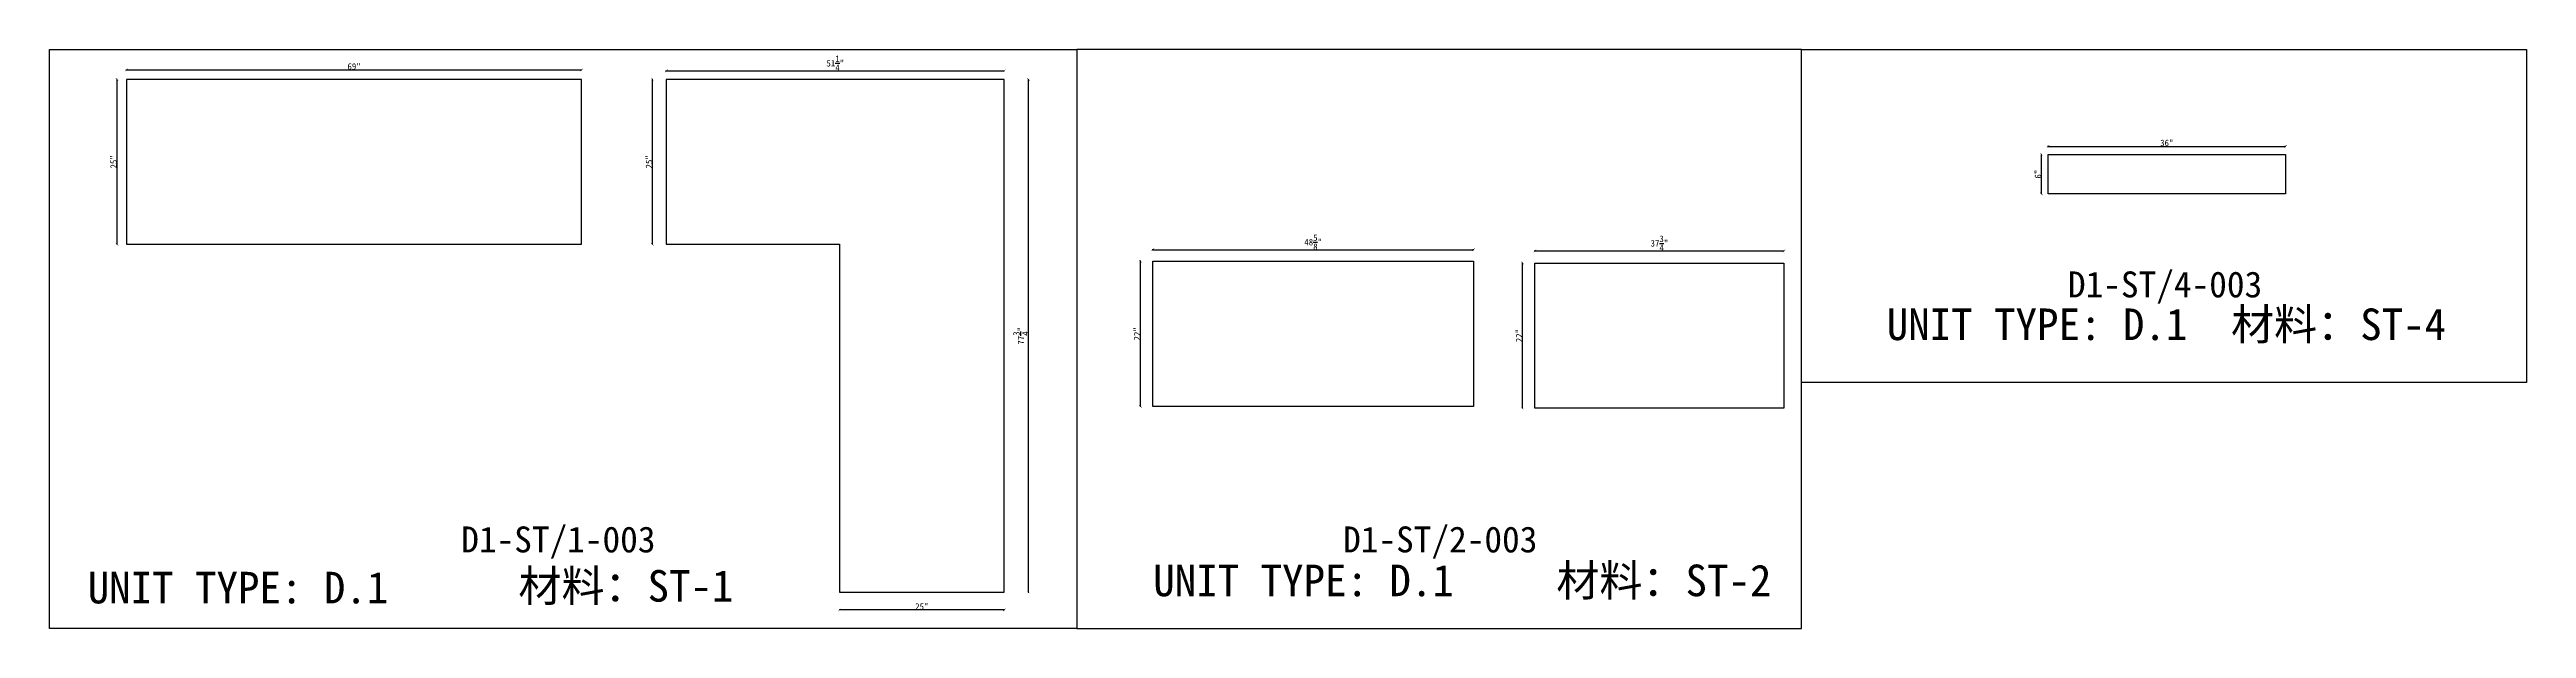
# Model space of a CAD drawing. Header units: millimetres. Extents: x -46966 to 138077, y -48408 to 2116.
# Drawn here: x 52657 to 62197, y -15435 to -13205 of the extents above; entities that cross this region are included whole.
import ezdxf
from ezdxf.enums import TextEntityAlignment as Align

# ---------------------------------------------------------------- set-up
doc = ezdxf.new("R2010")
doc.units = ezdxf.units.MM
doc.layers.add('PART_NUMBER', color=3, linetype='Continuous')
doc.styles.add('样式 1', font='')
doc.styles.get('样式 1').set_extended_font_data('NSimSun')
doc.dimstyles.new('副本 ISO-25', dxfattribs={"dimtxt": 25, "dimasz": 10, "dimexe": 1.5, "dimexo": 0.5, "dimtad": 1, "dimlfac": 0.03937, "dimlunit": 5, "dimtxsty": '样式 1', "dimblk": 'ARCHTICK', "dimcen": 2.5, "dimclrd": 256, "dimclrt": 1, "dimazin": 3, "dimtfac": 1, "dimtmove": 0, "dimatfit": 3, "dimfxlon": 1})

msp = doc.modelspace()

# ---------------------------------------------------------------- texts
at = {"style": '样式 1'}
for s, p in [('UNIT TYPE: D.1', (59733.131, -14324.325)), ('材料：ST-4', (61059.412, -14324.325)), ('UNIT TYPE: D.1', (52803.546, -15338.427)), ('材料：ST-1', (54462.832, -15331.772)), ('UNIT TYPE: D.1', (56907.956, -15310.725)), ('材料：ST-2', (58460.681, -15310.725))]:
    msp.add_text(s, height=121.5865, dxfattribs=at).set_placement(p)
at = {"layer": 'PART_NUMBER', "color": 3, "style": '样式 1'}
for s, p in [('D1-ST/4-003', (60805.367, -14109.998)), ('D1-ST/1-003', (54616.611, -15092.167)), ('D1-ST/2-003', (58013.492, -15092.167))]:
    msp.add_text(s, height=100, dxfattribs=at).set_placement(p, align=Align.MIDDLE_CENTER)

# ---------------------------------------------------------------- blocks, each defined once
blk = doc.blocks.new('_ArchTick')
at = {"color": 0, "linetype": 'ByBlock', "const_width": 0.15}
blk.add_lwpolyline([(-0.5, -0.5), (0.5, 0.5)], dxfattribs=at)
blk = doc.blocks.new('*D1247')
at = {"color": 0, "lineweight": -2, "transparency": 16777216}
for p, q in [((52917.6, -13320.4), (52915.1, -13320.4)), ((52917.6, -13955.4), (52915.1, -13955.4))]:
    blk.add_line(p, q, dxfattribs=at)
at = {"lineweight": -2, "transparency": 16777216}
blk.add_line((52916.6, -13955.4), (52916.6, -13320.4), dxfattribs=at)
at = {"layer": 'Defpoints', "color": 0, "transparency": 16777216}
for p in [(52916.6, -13320.4), (52953.5, -13320.4), (52953.5, -13955.4)]:
    blk.add_point(p, dxfattribs=at)
at = {"lineweight": -2, "transparency": 16777216, "xscale": 10, "yscale": 10, "zscale": 10}
for p, rotation in [((52916.6, -13320.4), 90), ((52916.6, -13955.4), 270)]:
    blk.add_blockref('_ArchTick', p, dxfattribs=dict(at, rotation=rotation))
at = {"color": 1, "transparency": 16777216, "insert": (52903.4, -13637.9), "char_height": 25, "attachment_point": 5, "rotation": 90, "style": '样式 1'}
blk.add_mtext('\\A1;25"', dxfattribs=at)
blk = doc.blocks.new('*D1248')
at = {"color": 0, "lineweight": -2, "transparency": 16777216}
for p, q in [((52953.5, -13285), (52953.5, -13282.5)), ((54706.1, -13285), (54706.1, -13282.5))]:
    blk.add_line(p, q, dxfattribs=at)
at = {"lineweight": -2, "transparency": 16777216}
blk.add_line((52953.5, -13284), (54706.1, -13284), dxfattribs=at)
at = {"layer": 'Defpoints', "color": 0, "transparency": 16777216}
for p in [(52953.5, -13320.4), (54706.1, -13284), (54706.1, -13320.4)]:
    blk.add_point(p, dxfattribs=at)
at = {"lineweight": -2, "transparency": 16777216, "xscale": 10, "yscale": 10, "zscale": 10, "rotation": 180}
blk.add_blockref('_ArchTick', (52953.5, -13284), dxfattribs=at)
at = {"lineweight": -2, "transparency": 16777216, "xscale": 10, "yscale": 10, "zscale": 10}
blk.add_blockref('_ArchTick', (54706.1, -13284), dxfattribs=at)
at = {"color": 1, "transparency": 16777216, "insert": (53829.8, -13270.9), "char_height": 25, "attachment_point": 5, "style": '样式 1'}
blk.add_mtext('\\A1;69"', dxfattribs=at)
blk = doc.blocks.new('*D1249')
at = {"color": 0, "lineweight": -2, "transparency": 16777216}
for p, q in [((55032.4, -13288.2), (55032.4, -13285.7)), ((56334.1, -13288.2), (56334.1, -13285.7))]:
    blk.add_line(p, q, dxfattribs=at)
at = {"lineweight": -2, "transparency": 16777216}
blk.add_line((55032.4, -13287.2), (56334.1, -13287.2), dxfattribs=at)
at = {"layer": 'Defpoints', "color": 0, "transparency": 16777216}
for p in [(55032.4, -13320.4), (56334.1, -13287.2), (56334.1, -13320.4)]:
    blk.add_point(p, dxfattribs=at)
at = {"lineweight": -2, "transparency": 16777216, "xscale": 10, "yscale": 10, "zscale": 10, "rotation": 180}
blk.add_blockref('_ArchTick', (55032.4, -13287.2), dxfattribs=at)
at = {"lineweight": -2, "transparency": 16777216, "xscale": 10, "yscale": 10, "zscale": 10}
blk.add_blockref('_ArchTick', (56334.1, -13287.2), dxfattribs=at)
at = {"color": 1, "transparency": 16777216, "insert": (55683.3, -13258.2), "char_height": 25, "attachment_point": 5, "style": '样式 1'}
blk.add_mtext('\\A1;51{\\H1x;\\S1/4;}"', dxfattribs=at)
blk = doc.blocks.new('*D1250')
at = {"color": 0, "lineweight": -2, "transparency": 16777216}
for p, q in [((54979.9, -13320.4), (54977.4, -13320.4)), ((54979.9, -13955.4), (54977.4, -13955.4))]:
    blk.add_line(p, q, dxfattribs=at)
at = {"lineweight": -2, "transparency": 16777216}
blk.add_line((54978.9, -13955.4), (54978.9, -13320.4), dxfattribs=at)
at = {"layer": 'Defpoints', "color": 0, "transparency": 16777216}
for p in [(54978.9, -13320.4), (55032.4, -13320.4), (55032.4, -13955.4)]:
    blk.add_point(p, dxfattribs=at)
at = {"lineweight": -2, "transparency": 16777216, "xscale": 10, "yscale": 10, "zscale": 10}
for p, rotation in [((54978.9, -13320.4), 90), ((54978.9, -13955.4), 270)]:
    blk.add_blockref('_ArchTick', p, dxfattribs=dict(at, rotation=rotation))
at = {"color": 1, "transparency": 16777216, "insert": (54965.8, -13637.9), "char_height": 25, "attachment_point": 5, "rotation": 90, "style": '样式 1'}
blk.add_mtext('\\A1;25"', dxfattribs=at)
blk = doc.blocks.new('*D1251')
at = {"color": 0, "lineweight": -2, "transparency": 16777216}
for p, q in [((55699.1, -15362.6), (55699.1, -15365.1)), ((56334.1, -15362.6), (56334.1, -15365.1))]:
    blk.add_line(p, q, dxfattribs=at)
at = {"lineweight": -2, "transparency": 16777216}
blk.add_line((56334.1, -15363.6), (55699.1, -15363.6), dxfattribs=at)
at = {"layer": 'Defpoints', "color": 0, "transparency": 16777216}
for p in [(55699.1, -15295.2), (56334.1, -15295.2), (55699.1, -15363.6)]:
    blk.add_point(p, dxfattribs=at)
at = {"lineweight": -2, "transparency": 16777216, "xscale": 10, "yscale": 10, "zscale": 10, "rotation": 180}
blk.add_blockref('_ArchTick', (55699.1, -15363.6), dxfattribs=at)
at = {"lineweight": -2, "transparency": 16777216, "xscale": 10, "yscale": 10, "zscale": 10}
blk.add_blockref('_ArchTick', (56334.1, -15363.6), dxfattribs=at)
at = {"color": 1, "transparency": 16777216, "insert": (56016.6, -15350.5), "char_height": 25, "attachment_point": 5, "style": '样式 1'}
blk.add_mtext('\\A1;25"', dxfattribs=at)
blk = doc.blocks.new('*D1252')
at = {"color": 0, "lineweight": -2, "transparency": 16777216}
for p, q in [((56426.4, -13320.4), (56428.9, -13320.4)), ((56426.4, -15295.2), (56428.9, -15295.2))]:
    blk.add_line(p, q, dxfattribs=at)
at = {"lineweight": -2, "transparency": 16777216}
blk.add_line((56427.4, -15295.2), (56427.4, -13320.4), dxfattribs=at)
at = {"layer": 'Defpoints', "color": 0, "transparency": 16777216}
for p in [(56334.1, -13320.4), (56427.4, -13320.4), (56334.1, -15295.2)]:
    blk.add_point(p, dxfattribs=at)
at = {"lineweight": -2, "transparency": 16777216, "xscale": 10, "yscale": 10, "zscale": 10}
for p, rotation in [((56427.4, -13320.4), 90), ((56427.4, -15295.2), 270)]:
    blk.add_blockref('_ArchTick', p, dxfattribs=dict(at, rotation=rotation))
at = {"color": 1, "transparency": 16777216, "insert": (56398.3, -14307.8), "char_height": 25, "attachment_point": 5, "rotation": 90, "style": '样式 1'}
blk.add_mtext('\\A1;77{\\H1x;\\S3/4;}"', dxfattribs=at)
blk = doc.blocks.new('*D1253')
at = {"color": 0, "lineweight": -2, "transparency": 16777216}
for p, q in [((56906.4, -13977.3), (56906.4, -13974.8)), ((58141.5, -13977.3), (58141.5, -13974.8))]:
    blk.add_line(p, q, dxfattribs=at)
at = {"lineweight": -2, "transparency": 16777216}
blk.add_line((56906.4, -13976.3), (58141.5, -13976.3), dxfattribs=at)
at = {"layer": 'Defpoints', "color": 0, "transparency": 16777216}
for p in [(56906.4, -14020.9), (58141.5, -13976.3), (58141.5, -14020.9)]:
    blk.add_point(p, dxfattribs=at)
at = {"lineweight": -2, "transparency": 16777216, "xscale": 10, "yscale": 10, "zscale": 10, "rotation": 180}
blk.add_blockref('_ArchTick', (56906.4, -13976.3), dxfattribs=at)
at = {"lineweight": -2, "transparency": 16777216, "xscale": 10, "yscale": 10, "zscale": 10}
blk.add_blockref('_ArchTick', (58141.5, -13976.3), dxfattribs=at)
at = {"color": 1, "transparency": 16777216, "insert": (57524, -13947.2), "char_height": 25, "attachment_point": 5, "style": '样式 1'}
blk.add_mtext('\\A1;48{\\H1x;\\S5/8;}"', dxfattribs=at)
blk = doc.blocks.new('*D1254')
at = {"color": 0, "lineweight": -2, "transparency": 16777216}
for p, q in [((56859.7, -14020.9), (56857.2, -14020.9)), ((56859.7, -14579.7), (56857.2, -14579.7))]:
    blk.add_line(p, q, dxfattribs=at)
at = {"lineweight": -2, "transparency": 16777216}
blk.add_line((56858.7, -14579.7), (56858.7, -14020.9), dxfattribs=at)
at = {"layer": 'Defpoints', "color": 0, "transparency": 16777216}
for p in [(56858.7, -14020.9), (56906.4, -14020.9), (56906.4, -14579.7)]:
    blk.add_point(p, dxfattribs=at)
at = {"lineweight": -2, "transparency": 16777216, "xscale": 10, "yscale": 10, "zscale": 10}
for p, rotation in [((56858.7, -14020.9), 90), ((56858.7, -14579.7), 270)]:
    blk.add_blockref('_ArchTick', p, dxfattribs=dict(at, rotation=rotation))
at = {"color": 1, "transparency": 16777216, "insert": (56845.5, -14300.3), "char_height": 25, "attachment_point": 5, "rotation": 90, "style": '样式 1'}
blk.add_mtext('\\A1;22"', dxfattribs=at)
blk = doc.blocks.new('*D1255')
at = {"color": 0, "lineweight": -2, "transparency": 16777216}
for p, q in [((58378.3, -13981.9), (58378.3, -13979.4)), ((59337.1, -13981.9), (59337.1, -13979.4))]:
    blk.add_line(p, q, dxfattribs=at)
at = {"lineweight": -2, "transparency": 16777216}
blk.add_line((58378.3, -13980.9), (59337.1, -13980.9), dxfattribs=at)
at = {"layer": 'Defpoints', "color": 0, "transparency": 16777216}
for p in [(59337.1, -13980.9), (58378.3, -14027.7), (59337.1, -14027.7)]:
    blk.add_point(p, dxfattribs=at)
at = {"lineweight": -2, "transparency": 16777216, "xscale": 10, "yscale": 10, "zscale": 10, "rotation": 180}
blk.add_blockref('_ArchTick', (58378.3, -13980.9), dxfattribs=at)
at = {"lineweight": -2, "transparency": 16777216, "xscale": 10, "yscale": 10, "zscale": 10}
blk.add_blockref('_ArchTick', (59337.1, -13980.9), dxfattribs=at)
at = {"color": 1, "transparency": 16777216, "insert": (58857.7, -13951.8), "char_height": 25, "attachment_point": 5, "style": '样式 1'}
blk.add_mtext('\\A1;37{\\H1x;\\S3/4;}"', dxfattribs=at)
blk = doc.blocks.new('*D1256')
at = {"color": 0, "lineweight": -2, "transparency": 16777216}
for p, q in [((58331.2, -14027.7), (58328.7, -14027.7)), ((58331.2, -14586.5), (58328.7, -14586.5))]:
    blk.add_line(p, q, dxfattribs=at)
at = {"lineweight": -2, "transparency": 16777216}
blk.add_line((58330.2, -14586.5), (58330.2, -14027.7), dxfattribs=at)
at = {"layer": 'Defpoints', "color": 0, "transparency": 16777216}
for p in [(58330.2, -14027.7), (58378.3, -14027.7), (58378.3, -14586.5)]:
    blk.add_point(p, dxfattribs=at)
at = {"lineweight": -2, "transparency": 16777216, "xscale": 10, "yscale": 10, "zscale": 10}
for p, rotation in [((58330.2, -14027.7), 90), ((58330.2, -14586.5), 270)]:
    blk.add_blockref('_ArchTick', p, dxfattribs=dict(at, rotation=rotation))
at = {"color": 1, "transparency": 16777216, "insert": (58317, -14307.1), "char_height": 25, "attachment_point": 5, "rotation": 90, "style": '样式 1'}
blk.add_mtext('\\A1;22"', dxfattribs=at)
blk = doc.blocks.new('*D1257')
at = {"color": 0, "lineweight": -2, "transparency": 16777216}
for p, q in [((60354.8, -13579.3), (60354.8, -13576.8)), ((61269.2, -13579.3), (61269.2, -13576.8))]:
    blk.add_line(p, q, dxfattribs=at)
at = {"lineweight": -2, "transparency": 16777216}
blk.add_line((60354.8, -13578.3), (61269.2, -13578.3), dxfattribs=at)
at = {"layer": 'Defpoints', "color": 0, "transparency": 16777216}
for p in [(60354.8, -13609.2), (61269.2, -13578.3), (61269.2, -13609.2)]:
    blk.add_point(p, dxfattribs=at)
at = {"lineweight": -2, "transparency": 16777216, "xscale": 10, "yscale": 10, "zscale": 10, "rotation": 180}
blk.add_blockref('_ArchTick', (60354.8, -13578.3), dxfattribs=at)
at = {"lineweight": -2, "transparency": 16777216, "xscale": 10, "yscale": 10, "zscale": 10}
blk.add_blockref('_ArchTick', (61269.2, -13578.3), dxfattribs=at)
at = {"color": 1, "transparency": 16777216, "insert": (60812, -13565.2), "char_height": 25, "attachment_point": 5, "style": '样式 1'}
blk.add_mtext('\\A1;36"', dxfattribs=at)
blk = doc.blocks.new('*D1258')
at = {"color": 0, "lineweight": -2, "transparency": 16777216}
for p, q in [((60330, -13609.2), (60327.5, -13609.2)), ((60330, -13761.6), (60327.5, -13761.6))]:
    blk.add_line(p, q, dxfattribs=at)
at = {"lineweight": -2, "transparency": 16777216}
blk.add_line((60329, -13761.6), (60329, -13609.2), dxfattribs=at)
at = {"layer": 'Defpoints', "color": 0, "transparency": 16777216}
for p in [(60329, -13609.2), (60354.8, -13609.2), (60354.8, -13761.6)]:
    blk.add_point(p, dxfattribs=at)
at = {"lineweight": -2, "transparency": 16777216, "xscale": 10, "yscale": 10, "zscale": 10}
for p, rotation in [((60329, -13609.2), 90), ((60329, -13761.6), 270)]:
    blk.add_blockref('_ArchTick', p, dxfattribs=dict(at, rotation=rotation))
at = {"color": 1, "transparency": 16777216, "insert": (60315.9, -13685.4), "char_height": 25, "attachment_point": 5, "rotation": 90, "style": '样式 1'}
blk.add_mtext('\\A1;6"', dxfattribs=at)

# ---------------------------------------------------------------- dimensions: what is measured, and where the dimension line sits
for base, p1, p2, picture, middle in [((54706.098, -13284.027), (52953.498, -13320.357), (54706.098, -13320.357), '*D1248', (53829.798, -13270.902)), ((56334.143, -13287.225), (55032.393, -13320.357), (56334.143, -13320.357), '*D1249', (55683.268, -13258.201)), ((61269.222, -13578.332), (60354.822, -13609.168), (61269.222, -13609.168), '*D1257', (60812.022, -13565.207)), ((58141.494, -13976.329), (56906.419, -14020.857), (58141.494, -14020.857), '*D1253', (57523.956, -13947.235)), ((59337.116, -13980.86), (58378.266, -14027.716), (59337.116, -14027.716), '*D1255', (58857.691, -13951.766)), ((55699.143, -15363.623), (56334.143, -15295.207), (55699.143, -15295.207), '*D1251', (56016.643, -15350.498))]:
    dim = msp.add_linear_dim(base=base, p1=p1, p2=p2, dimstyle='副本 ISO-25')
    dim.commit()
    dim.dimension.update_dxf_attribs({"geometry": picture, "text_midpoint": middle})
for base, p1, p2, picture, middle in [((52916.559, -13320.357), (52953.498, -13955.357), (52953.498, -13320.357), '*D1247', (52903.434, -13637.857)), ((54978.948, -13320.357), (55032.393, -13955.357), (55032.393, -13320.357), '*D1250', (54965.823, -13637.857)), ((56427.366, -13320.357), (56334.143, -15295.207), (56334.143, -13320.357), '*D1252', (56398.272, -14307.782)), ((60328.987, -13609.168), (60354.822, -13761.568), (60354.822, -13609.168), '*D1258', (60315.862, -13685.368)), ((56858.655, -14020.857), (56906.419, -14579.657), (56906.419, -14020.857), '*D1254', (56845.53, -14300.257)), ((58330.157, -14027.716), (58378.266, -14586.516), (58378.266, -14027.716), '*D1256', (58317.032, -14307.116))]:
    dim = msp.add_linear_dim(base=base, p1=p1, p2=p2, angle=90, dimstyle='副本 ISO-25')
    dim.commit()
    dim.dimension.update_dxf_attribs({"geometry": picture, "text_midpoint": middle})

# ---------------------------------------------------------------- linework, layer by layer
at = {"color": 1}
for points in [[(52656.747, -13205.431), (56613.629, -13205.431), (56613.629, -15434.998), (52656.747, -15434.998)], [(56613.629, -15434.998), (59405.503, -15434.998), (59405.503, -13205.431), (56613.629, -13205.431)], [(59405.503, -13205.431), (62197.377, -13205.431), (62197.377, -14487.829), (59405.503, -14487.829)]]:
    msp.add_lwpolyline(points, close=True, dxfattribs=at)
for points in [[(52953.498, -13955.357), (54706.098, -13955.357), (54706.098, -13320.357), (52953.498, -13320.357)], [(56334.143, -13320.357), (55032.393, -13320.357), (55032.393, -13955.357), (55699.143, -13955.357), (55699.143, -15295.207), (56334.143, -15295.207)], [(60354.822, -13609.168), (61269.222, -13609.168), (61269.222, -13761.568), (60354.822, -13761.568)], [(56906.419, -14020.857), (58141.494, -14020.857), (58141.494, -14579.657), (56906.419, -14579.657)], [(58378.266, -14027.716), (59337.116, -14027.716), (59337.116, -14586.516), (58378.266, -14586.516)]]:
    msp.add_lwpolyline(points, close=True)

msp.set_redraw_order([(e.dxf.handle, doc.entitydb.next_handle()) for e in msp.query("TEXT MTEXT ATTDEF DIMENSION ARC_DIMENSION")])  # texts and dimensions are drawn at this point

doc.saveas('drawing.dxf')
